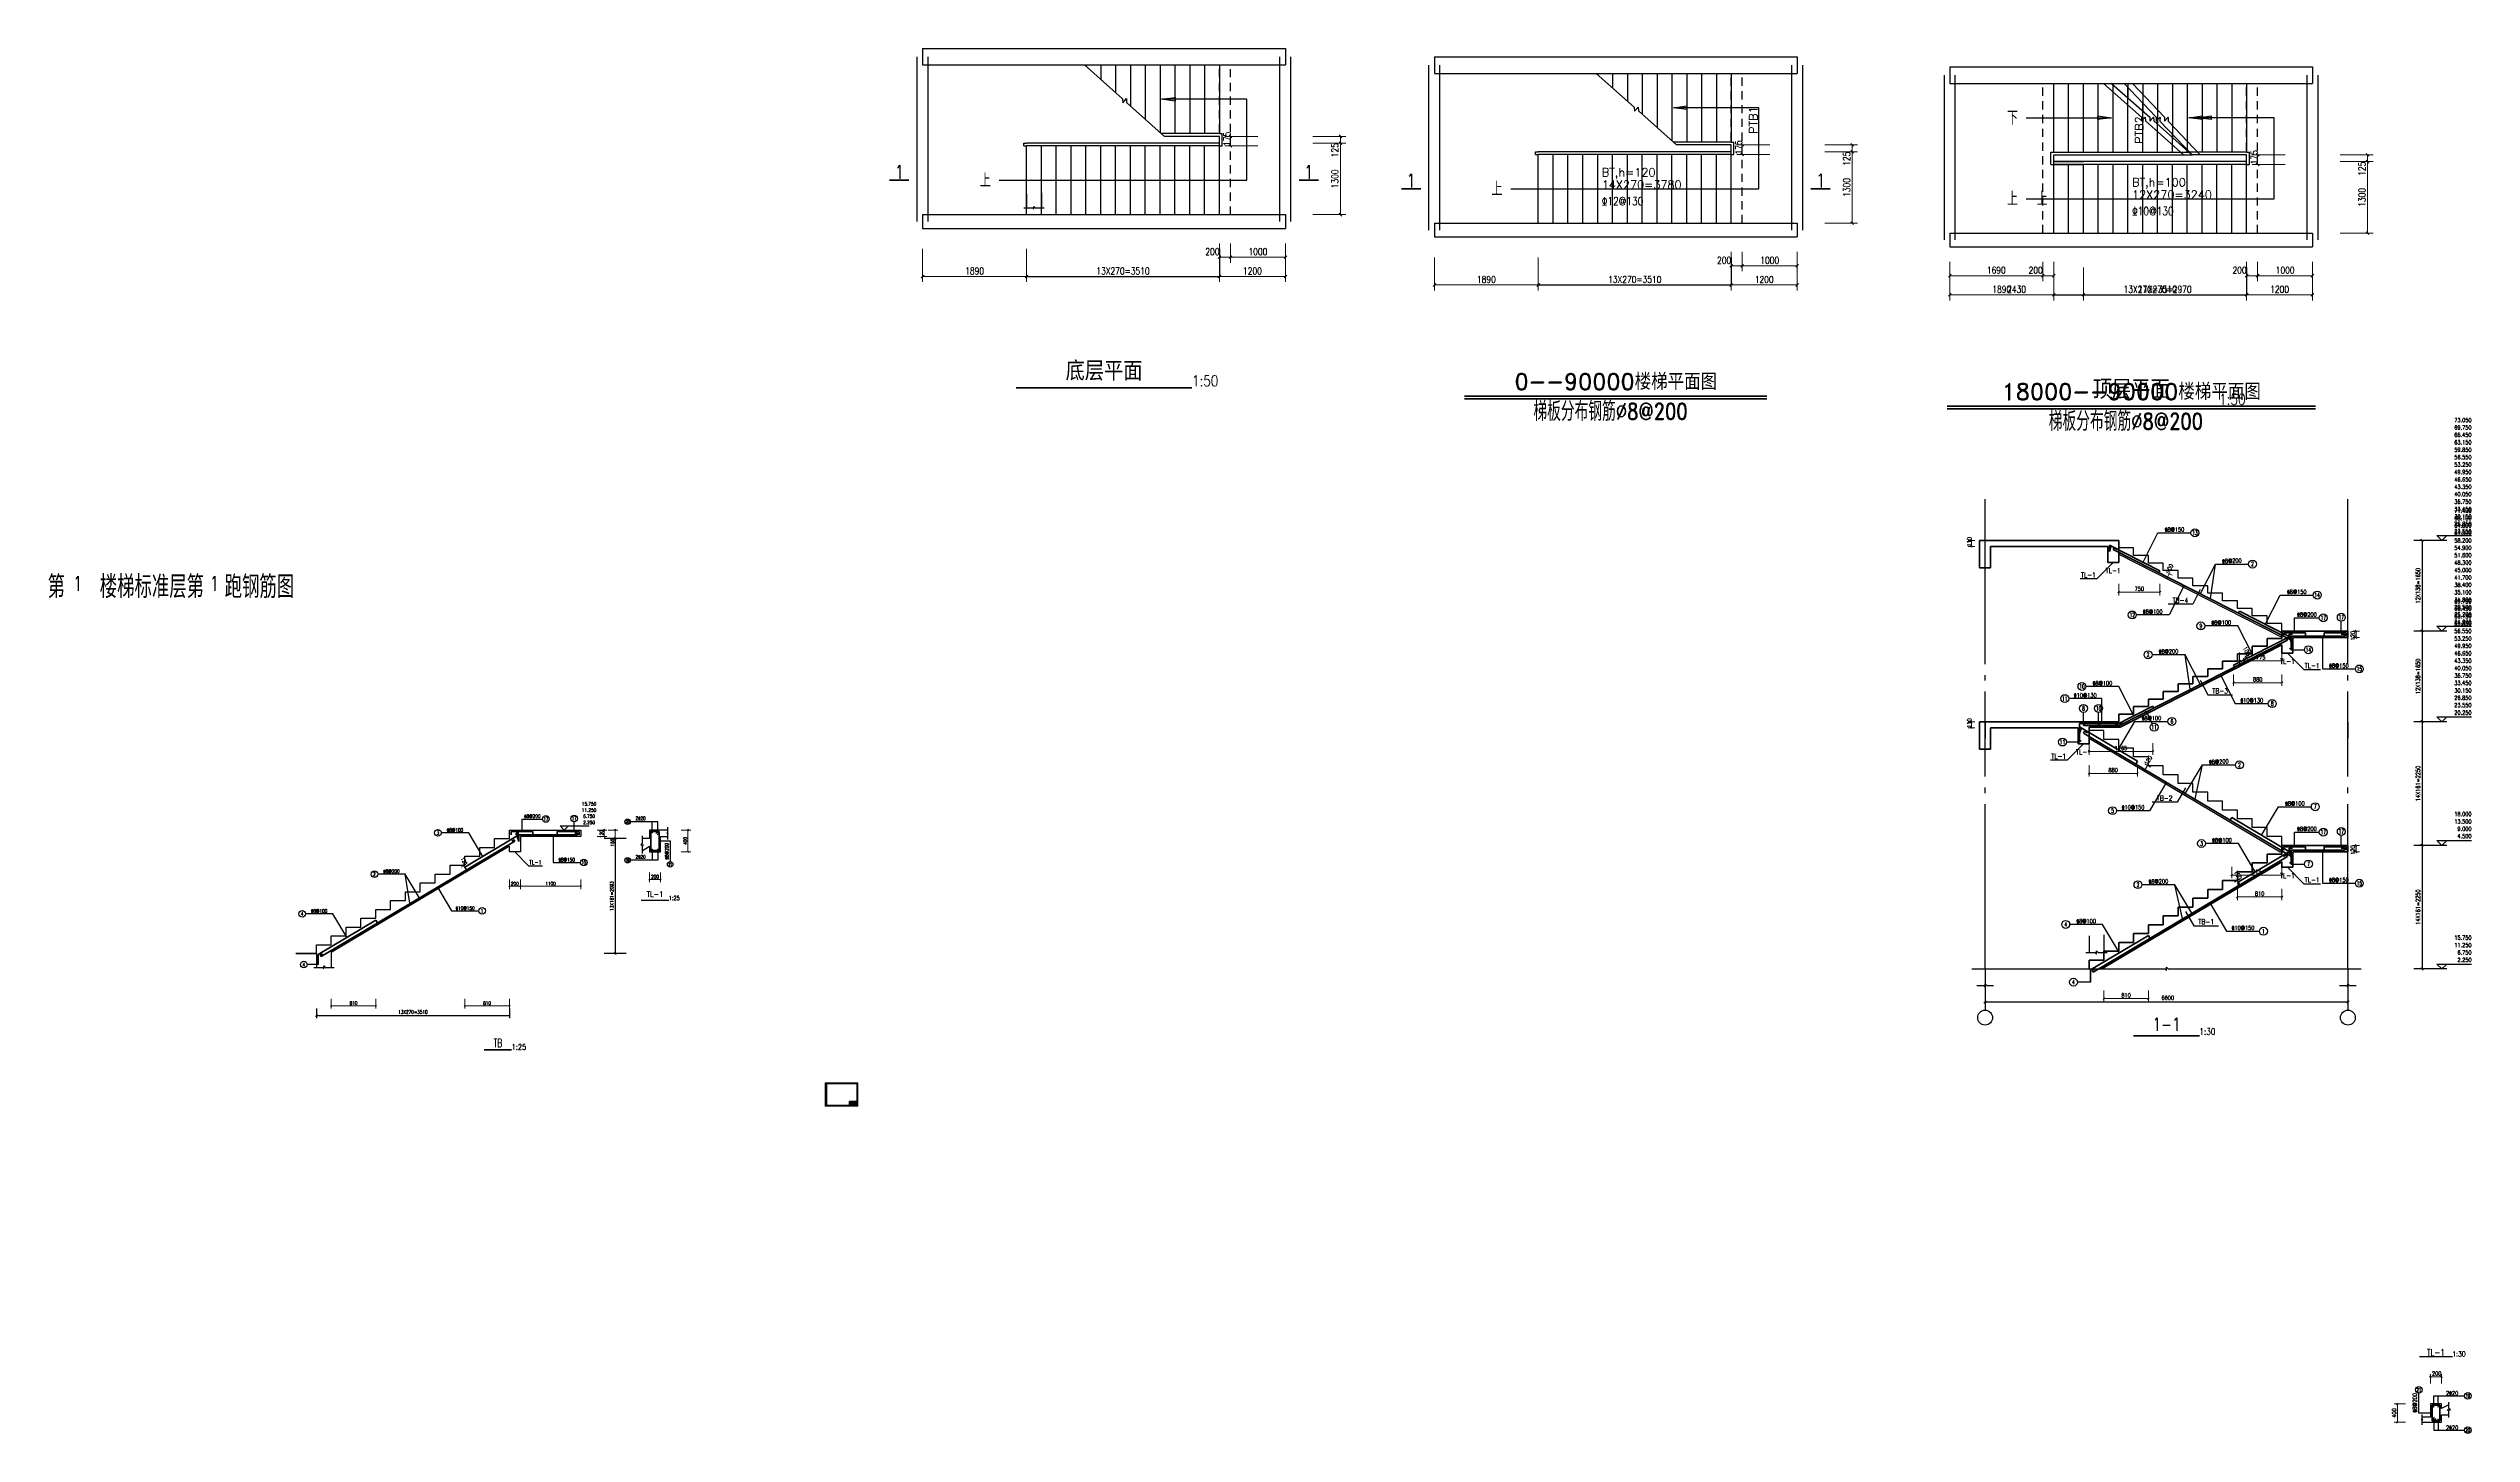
# Model space of a CAD drawing. Header units: millimetres. Extents: x -14156 to 29928, y -5971 to 19239.
import ezdxf
from ezdxf.enums import TextEntityAlignment as Align

# ---------------------------------------------------------------- set-up
doc = ezdxf.new("R2010")
doc.units = ezdxf.units.MM
doc.linetypes.add('线型3', pattern=[500, 150, -100, 150, -100])
for name, color, linetype, lineweight in [('中文说明', 9, 'Continuous', 60), ('剖面号', 7, 'Continuous', 35), ('名称', 9, 'Continuous', 25), ('墙', 3, 'Continuous', 25), ('尺寸线', 9, 'Continuous', 9), ('层301', 9, 'Continuous', 25), ('层82', 2, 'Continuous', 25), ('梁', 4, 'Continuous', 25), ('楼梯', 6, '线型3', 25), ('楼梯板', 4, 'Continuous', 25), ('注释符号', 7, 'Continuous', 25), ('轴线', 9, 'Continuous', 25), ('钢筋', 1, 'Continuous', 35), ('钢筋标注', 9, 'Continuous', 25)]:
    doc.layers.add(name, color=color, linetype=linetype, lineweight=lineweight)
doc.styles.add('hztxt', font='romand_pkpm', dxfattribs={"bigfont": 'hztxt'})
doc.styles.add('宋体', font='宋体')

# ---------------------------------------------------------------- blocks, each defined once
blk = doc.blocks.new('998')
at = {"color": 7, "linetype": 'Continuous', "lineweight": 35}
for p, q in [((660, 71), (800, 71)), ((660, 71), (660, 1)), ((660, 51), (800, 51)), ((675, 51), (675, 1)), ((695, 51), (695, 1)), ((695, 37), (800, 37)), ((695, 13), (800, 13))]:
    blk.add_line(p, q, dxfattribs=at)
at = {"color": 7, "linetype": 'Continuous', "lineweight": 25}
for p, q in [((660, 43), (695, 43)), ((660, 37), (695, 37)), ((660, 31), (695, 31)), ((660, 25), (695, 25)), ((660, 19), (695, 19)), ((660, 13), (695, 13)), ((660, 7), (800, 7)), ((706, 13), (706, 1)), ((730, 13), (730, 1)), ((740, 13), (740, 1)), ((760, 13), (760, 1)), ((772, 13), (772, 1))]:
    blk.add_line(p, q, dxfattribs=at)
at = {"color": 2, "style": 'hztxt', "width": 0.857143}
for s, p in [('制图', (664, 49)), ('设计', (664, 42)), ('校对', (664, 36)), ('审核', (664, 30)), ('审定', (664, 24)), ('负责', (664, 18)), ('制图人', (680, 49)), ('设计人', (680, 42)), ('校对人', (680, 36)), ('审核人', (680, 30)), ('审定人', (680, 24)), ('负责人', (680, 18)), ('组别', (698, 12)), ('比例', (698, 6)), ('999', (710, 12)), ('1:100', (710, 7)), ('设计证书:518516', (726, 57)), ('阶段', (732, 12)), ('日期', (732, 6)), ('施工图', (744, 12)), ('2008 08 08', (743, 6)), ('档案号', (762, 12)), ('项目号', (762, 6)), ('ZX建_2006 1/1', (774, 12)), ('XM 2006 6/6', (774, 6))]:
    blk.add_text(s, height=3.5, dxfattribs=at).set_placement(p, align=Align.TOP_LEFT)
at = {"color": 2, "attachment_point": 1, "line_spacing_factor": 1.1, "style": '宋体'}
for s, insert, char_height, width in [('\\pxsm1.0;{\\W0.71;中国建筑科学研究院 PKPM CAD 工程部}', (686, 67), 5.25, 170), ('\\pxsm1.0;{\\W0.67;奥运会开幕式主场馆}', (724, 48), 4.5, 72), ('\\pxsm1.0;{\\W0.67;一层结构施工平面图}', (724, 29), 4.5, 72)]:
    blk.add_mtext(s, dxfattribs=dict(at, insert=insert, char_height=char_height, width=width))
blk = doc.blocks.new('997')
at = {"color": 7, "lineweight": 25}
for p, q in [((25, 584), (5, 584)), ((5, 584), (5, 509)), ((5, 559), (25, 559)), ((5, 534), (25, 534)), ((5, 509), (25, 509)), ((10, 584), (10, 509)), ((15, 584), (15, 509)), ((20, 584), (20, 509))]:
    blk.add_line(p, q, dxfattribs=at)

msp = doc.modelspace()

# ---------------------------------------------------------------- linework, layer by layer
at = {"layer": '中文说明', "color": 7, "lineweight": 35}
for p, q in [((3448, 13064), (6648, 13064)), ((11609, 12909), (17109, 12909)), ((11609, 12859), (17109, 12859)), ((20386, 12728), (27086, 12728)), ((20386, 12678), (27086, 12678)), ((22136, 12728), (25336, 12728))]:
    msp.add_line(p, q, dxfattribs=at)
at = {"layer": '中文说明', "lineweight": 9}
for p, q in [((-25, 200), (5, 200)), ((272, 410), (272, 395)), ((272, -10), (272, 5)), ((569, 200), (554, 200))]:
    msp.add_line(p, q, dxfattribs=at)
at = {"layer": '中文说明', "lineweight": 25}
for points in [[(3588, 16339), (3748, 16339), (3773, 16314), (3773, 16364), (3798, 16339), (3958, 16339)], [(22908, 2785), (23073, 2785), (23103, 2755), (23103, 2815), (23133, 2785), (23298, 2785)], [(-9331, 2514), (-9171, 2514), (-9146, 2489), (-9146, 2539), (-9121, 2514), (-8961, 2514)], [(-9331, 2514), (-9171, 2514), (-9146, 2489), (-9146, 2539), (-9121, 2514), (-8961, 2514)], [(-9331, 2514), (-9171, 2514), (-9146, 2489), (-9146, 2539), (-9121, 2514), (-8961, 2514)]]:
    msp.add_lwpolyline(points, dxfattribs=at)
at = {"layer": '中文说明', "lineweight": 9}
msp.add_lwpolyline([(-25, -10), (569, -10), (569, 410), (-25, 410)], close=True, dxfattribs=at)
at = {"layer": '中文说明'}
msp.add_lwpolyline([(0, 0), (559, 0), (559, 400), (0, 400)], close=True, dxfattribs=at)
at = {"layer": '剖面号'}
for p, q in [((1498, 16839), (1148, 16839)), ((8598, 16839), (8948, 16839)), ((10809, 16684), (10459, 16684)), ((17909, 16684), (18259, 16684))]:
    msp.add_line(p, q, dxfattribs=at)
at = {"layer": '名称'}
for p, q in [((23408, 9885, 0), (23108, 9585, 0)), ((23108, 9585, 0), (22808, 9585, 0)), ((24993, 9392, 0), (24856, 9124, 0)), ((24856, 9124, 0), (24406, 9124, 0)), ((26578, 8235, 0), (26878, 7935, 0)), ((26878, 7935, 0), (27178, 7935, 0)), ((24993, 7742, 0), (25129, 7474, 0)), ((25129, 7474, 0), (25579, 7474, 0)), ((22568, 6285, 0), (22268, 6285, 0)), ((22868, 6585, 0), (22568, 6285, 0)), ((24723, 5780, 0), (24569, 5522, 0)), ((24569, 5522, 0), (24119, 5522, 0)), ((-5671, 4614), (-5421, 4364)), ((-5421, 4364), (-5171, 4364)), ((26578, 4335, 0), (26878, 4035, 0)), ((26878, 4035, 0), (27178, 4035, 0)), ((24723, 3530, 0), (24876, 3272, 0)), ((24876, 3272, 0), (25326, 3272, 0))]:
    msp.add_line(p, q, dxfattribs=at)
at = {"layer": '墙'}
for p, q in [((1748, 19239), (1748, 18939)), ((8348, 19239), (8348, 18939)), ((11059, 19084), (11059, 18784)), ((17659, 19084), (17659, 18784)), ((20436, 18903), (20436, 18603)), ((20436, 18903), (20436, 18603)), ((27036, 18903), (27036, 18603)), ((27036, 18903), (27036, 18603)), ((1748, 16214), (1748, 15964)), ((8348, 16214), (8348, 15964)), ((11059, 16059), (11059, 15809)), ((17659, 16059), (17659, 15809)), ((20436, 15878), (20436, 15628)), ((20436, 15878), (20436, 15628)), ((27036, 15878), (27036, 15628)), ((27036, 15878), (27036, 15628))]:
    msp.add_line(p, q, dxfattribs=at)
at = {"layer": '墙', "color": 2}
for p, q in [((21078, 6985, 0), (21078, 6685, 0)), ((21078, 6985, 0), (21078, 6685, 0)), ((21078, 6985, 0), (21078, 6685, 0)), ((21078, 6985, 0), (21078, 6685, 0)), ((27678, 6985, 0), (27678, 6685, 0)), ((27678, 6985, 0), (27678, 6685, 0)), ((27678, 6985, 0), (27678, 6685, 0)), ((27678, 6985, 0), (27678, 6685, 0)), ((21078, 2485, 0), (21078, 2185, 0)), ((21078, 2485, 0), (21078, 2185, 0)), ((21078, 2485, 0), (21078, 2185, 0)), ((21078, 2485, 0), (21078, 2185, 0)), ((27678, 2485, 0), (27678, 2185, 0)), ((27678, 2485, 0), (27678, 2185, 0)), ((27678, 2485, 0), (27678, 2185, 0)), ((27678, 2485, 0), (27678, 2185, 0))]:
    msp.add_line(p, q, dxfattribs=at)
at = {"layer": '墙'}
for points in [[(1748, 19239), (8348, 19239)], [(11059, 19084), (17659, 19084)], [(1748, 18939), (8348, 18939)], [(11059, 18784), (17659, 18784)], [(20436, 18903), (27036, 18903)], [(20436, 18903), (27036, 18903)], [(20436, 18603), (27036, 18603)], [(20436, 18603), (27036, 18603)], [(1748, 16214), (8348, 16214)], [(1748, 15964), (8348, 15964)], [(11059, 16059), (17659, 16059)], [(20436, 15878), (27036, 15878)], [(20436, 15878), (27036, 15878)], [(11059, 15809), (17659, 15809)], [(20436, 15628), (27036, 15628)], [(20436, 15628), (27036, 15628)]]:
    msp.add_lwpolyline(points, dxfattribs=at)
at = {"layer": '墙', "color": 9}
for points in [[(20838, 2485), (24348, 2485), (24378, 2455), (24378, 2515), (24408, 2485), (27918, 2485)], [(20928, 2185), (21048, 2185), (21078, 2155), (21078, 2215), (21108, 2185), (21228, 2185)], [(27528, 2185), (27648, 2185), (27678, 2155), (27678, 2215), (27708, 2185), (27828, 2185)]]:
    msp.add_lwpolyline(points, dxfattribs=at)
at = {"layer": '尺寸线'}
for p, q in [((7848, 17639), (7248, 17639)), ((7348, 17464), (7348, 17639)), ((8848, 17639), (9448, 17639)), ((9348, 17639), (9348, 17514)), ((7848, 17464), (7248, 17464)), ((8848, 17514), (9448, 17514)), ((8848, 17514), (9448, 17514)), ((9348, 17514), (9348, 16214)), ((17159, 17484), (16559, 17484)), ((17159, 17309), (16559, 17309)), ((16659, 17309), (16659, 17484)), ((18159, 17484), (18759, 17484)), ((18159, 17359), (18759, 17359)), ((18159, 17359), (18759, 17359)), ((18659, 17484), (18659, 17359)), ((18659, 17359), (18659, 16059)), ((26536, 17303), (25936, 17303)), ((26536, 17303), (25936, 17303)), ((26036, 17128), (26036, 17303)), ((26036, 17128), (26036, 17303)), ((27536, 17303), (28136, 17303)), ((27536, 17303), (28136, 17303)), ((28036, 17303), (28036, 17178)), ((28036, 17303), (28036, 17178)), ((26536, 17128), (25936, 17128)), ((26536, 17128), (25936, 17128)), ((27536, 17178), (28136, 17178)), ((27536, 17178), (28136, 17178)), ((27536, 17178), (28136, 17178)), ((27536, 17178), (28136, 17178)), ((28036, 17178), (28036, 15878)), ((28036, 17178), (28036, 15878)), ((8848, 16214), (9448, 16214)), ((18159, 16059), (18759, 16059)), ((27536, 15878), (28136, 15878)), ((27536, 15878), (28136, 15878)), ((1748, 15589), (1748, 14989)), ((3638, 15589), (3638, 14989)), ((7148, 15689), (7148, 15339)), ((7148, 15589), (7148, 14989)), ((7348, 15439), (7148, 15439)), ((7348, 15689), (7348, 15339)), ((7348, 15689), (7348, 15339)), ((8348, 15439), (7348, 15439)), ((8348, 15689), (8348, 15339)), ((8348, 15589), (8348, 14989)), ((11059, 15434), (11059, 14834)), ((12949, 15434), (12949, 14834)), ((16459, 15534), (16459, 15184)), ((16459, 15434), (16459, 14834)), ((16659, 15534), (16659, 15184)), ((16659, 15534), (16659, 15184)), ((17659, 15534), (17659, 15184)), ((17659, 15434), (17659, 14834)), ((3638, 15089), (1748, 15089)), ((8348, 15089), (7148, 15089)), ((16659, 15284), (16459, 15284)), ((17659, 15284), (16659, 15284)), ((20436, 15353), (20436, 15003)), ((20436, 15353), (20436, 15003)), ((20436, 15253), (20436, 14653)), ((20436, 15253), (20436, 14653)), ((22126, 15103), (20436, 15103)), ((22126, 15103), (20436, 15103)), ((22126, 15353), (22126, 15003)), ((22126, 15353), (22126, 15003)), ((22126, 15353), (22126, 15003)), ((22126, 15353), (22126, 15003)), ((22326, 15103), (22126, 15103)), ((22326, 15103), (22126, 15103)), ((22326, 15353), (22326, 15003)), ((22326, 15353), (22326, 15003)), ((22326, 15253), (22326, 14653)), ((22866, 15253), (22866, 14653)), ((25836, 15353), (25836, 15003)), ((25836, 15353), (25836, 15003)), ((25836, 15253), (25836, 14653)), ((25836, 15253), (25836, 14653)), ((26036, 15103), (25836, 15103)), ((26036, 15103), (25836, 15103)), ((26036, 15353), (26036, 15003)), ((26036, 15353), (26036, 15003)), ((26036, 15353), (26036, 15003)), ((26036, 15353), (26036, 15003)), ((27036, 15103), (26036, 15103)), ((27036, 15103), (26036, 15103)), ((27036, 15353), (27036, 15003)), ((27036, 15353), (27036, 15003)), ((27036, 15253), (27036, 14653)), ((27036, 15253), (27036, 14653)), ((12949, 14934), (11059, 14934)), ((17659, 14934), (16459, 14934)), ((22866, 14753), (20436, 14753)), ((22326, 14753), (20436, 14753)), ((27036, 14753), (25836, 14753)), ((27036, 14753), (25836, 14753)), ((20888, 10285, 0), (20768, 10285, 0)), ((20888, 10175, 0), (20768, 10175, 0)), ((20828, 10175, 0), (20828, 10285, 0)), ((24376, 9706, 0), (24483, 9651, 0)), ((23508, 9495, 0), (23508, 9285, 0)), ((24258, 9345, 0), (23508, 9345, 0)), ((24258, 9495, 0), (24258, 9285, 0)), ((24330, 9617, 0), (24437, 9562, 0)), ((24429, 9679, 0), (24384, 9589, 0)), ((27768, 8635, 0), (27888, 8635, 0)), ((27768, 8515, 0), (27888, 8515, 0)), ((27828, 8635, 0), (27828, 8515, 0)), ((25704, 8245, 0), (25704, 8035, 0)), ((26478, 8095, 0), (25704, 8095, 0)), ((25770, 8137, 0), (25877, 8192, 0)), ((25815, 8048, 0), (25922, 8103, 0)), ((25823, 8165, 0), (25869, 8076, 0)), ((26478, 8245, 0), (26478, 8035, 0)), ((25598, 7845, 0), (25598, 7635, 0)), ((26478, 7695, 0), (25598, 7695, 0)), ((26478, 7845, 0), (26478, 7635, 0)), ((20888, 6985, 0), (20768, 6985, 0)), ((20888, 6875, 0), (20768, 6875, 0)), ((20828, 6875, 0), (20828, 6985, 0)), ((22968, 6595, 0), (22968, 6385, 0)), ((24132, 6445, 0), (22968, 6445, 0)), ((22968, 6195, 0), (22968, 5985, 0)), ((23848, 6195, 0), (23848, 5985, 0)), ((24035, 6189, 0), (23974, 6086, 0)), ((23984, 6220, 0), (24087, 6158, 0)), ((24132, 6595, 0), (24132, 6385, 0)), ((23848, 6045, 0), (22968, 6045, 0)), ((23922, 6117, 0), (24026, 6055, 0)), ((-4171, 5014), (-3996, 5014)), ((-4171, 4894), (-3996, 4894)), ((-4046, 5014), (-4046, 4894)), ((-3971, 5014), (-3796, 5014)), ((-3971, 4857), (-3796, 4857)), ((-3846, 5014), (-3846, 4857)), ((-2646, 5014), (-2471, 5014)), ((-2521, 5014), (-2521, 4614)), ((-2646, 4614), (-2471, 4614)), ((27768, 4735, 0), (27888, 4735, 0)), ((27768, 4615, 0), (27888, 4615, 0)), ((27828, 4735, 0), (27828, 4615, 0)), ((-6645, 4336), (-6560, 4387)), ((-6602, 4362), (-6541, 4259)), ((-6584, 4233), (-6498, 4284)), ((-5771, 4114), (-5771, 3939)), ((-5571, 3989), (-5771, 3989)), ((-5571, 4114), (-5571, 3939)), ((-5571, 4114), (-5571, 3939)), ((-4471, 3989), (-5571, 3989)), ((-4471, 4114), (-4471, 3939)), ((-3221, 4239), (-3221, 4064)), ((-3021, 4114), (-3221, 4114)), ((-3021, 4239), (-3021, 4064)), ((25565, 4345, 0), (25565, 4135, 0)), ((26478, 4195, 0), (25565, 4195, 0)), ((25616, 4062, 0), (25719, 4123, 0)), ((25668, 4093, 0), (25729, 3989, 0)), ((25677, 3959, 0), (25781, 4020, 0)), ((26478, 4345, 0), (26478, 4135, 0)), ((25668, 3945, 0), (25668, 3735, 0)), ((26478, 3795, 0), (25668, 3795, 0)), ((26478, 3945, 0), (26478, 3735, 0)), ((-9011, 1939), (-9011, 1764)), ((-8201, 1814), (-9011, 1814)), ((-8201, 1939), (-8201, 1764)), ((-6581, 1939), (-6581, 1764)), ((-5771, 1814), (-6581, 1814)), ((-5771, 1939), (-5771, 1764)), ((23238, 2095, 0), (23238, 1885, 0)), ((24048, 1945, 0), (23238, 1945, 0)), ((24048, 2095, 0), (24048, 1885, 0)), ((29179, -5061, -107370712), (29179, -4888, -107370824)), ((29379, -4937, -107370792), (29179, -4937, -107370792)), ((29379, -5061, -107370712), (29379, -4888, -107370824)), ((28729, -5432, -107370456), (28519, -5432, -107370456)), ((28579, -5432, -107370456), (28579, -5762, -107370232)), ((28729, -5762, -107370232), (28519, -5762, -107370232))]:
    msp.add_line(p, q, dxfattribs=at)
at = {"layer": '尺寸线', "lineweight": 25}
for p, q in [((7323, 17664), (7373, 17614)), ((9323, 17664), (9373, 17614)), ((7323, 17489), (7373, 17439)), ((9323, 17539), (9373, 17489)), ((9323, 17539), (9373, 17489)), ((16634, 17509), (16684, 17459)), ((16634, 17334), (16684, 17284)), ((18634, 17509), (18684, 17459)), ((18634, 17384), (18684, 17334)), ((18634, 17384), (18684, 17334)), ((26011, 17328), (26061, 17278)), ((26011, 17328), (26061, 17278)), ((28011, 17328), (28061, 17278)), ((28011, 17328), (28061, 17278)), ((28011, 17203), (28061, 17153)), ((28011, 17203), (28061, 17153)), ((28011, 17203), (28061, 17153)), ((28011, 17203), (28061, 17153)), ((26011, 17153), (26061, 17103)), ((26011, 17153), (26061, 17103)), ((9323, 16239), (9373, 16189)), ((18634, 16084), (18684, 16034)), ((28011, 15903), (28061, 15853)), ((28011, 15903), (28061, 15853)), ((7123, 15414), (7173, 15464)), ((7148, 15589), (7148, 15089)), ((7323, 15414), (7373, 15464)), ((7323, 15414), (7373, 15464)), ((8323, 15414), (8373, 15464)), ((16459, 15434), (16459, 14934)), ((1723, 15064), (1773, 15114)), ((3613, 15064), (3663, 15114)), ((3638, 15089), (7148, 15089)), ((7123, 15064), (7173, 15114)), ((8323, 15064), (8373, 15114)), ((16434, 15259), (16484, 15309)), ((16634, 15259), (16684, 15309)), ((16634, 15259), (16684, 15309)), ((17634, 15259), (17684, 15309)), ((20411, 15078), (20461, 15128)), ((20411, 15078), (20461, 15128)), ((22101, 15078), (22151, 15128)), ((22101, 15078), (22151, 15128)), ((22101, 15078), (22151, 15128)), ((22101, 15078), (22151, 15128)), ((22301, 15078), (22351, 15128)), ((22301, 15078), (22351, 15128)), ((25811, 15078), (25861, 15128)), ((25811, 15078), (25861, 15128)), ((25836, 15253), (25836, 14753)), ((25836, 15253), (25836, 14753)), ((26011, 15078), (26061, 15128)), ((26011, 15078), (26061, 15128)), ((26011, 15078), (26061, 15128)), ((26011, 15078), (26061, 15128)), ((27011, 15078), (27061, 15128)), ((27011, 15078), (27061, 15128)), ((11034, 14909), (11084, 14959)), ((12924, 14909), (12974, 14959)), ((12949, 14934), (16459, 14934)), ((16434, 14909), (16484, 14959)), ((17634, 14909), (17684, 14959)), ((20411, 14728), (20461, 14778)), ((20411, 14728), (20461, 14778)), ((22301, 14728), (22351, 14778)), ((22326, 14753), (25836, 14753)), ((22841, 14728), (22891, 14778)), ((22866, 14753), (25836, 14753)), ((25811, 14728), (25861, 14778)), ((25811, 14728), (25861, 14778)), ((27011, 14728), (27061, 14778)), ((27011, 14728), (27061, 14778)), ((20813, 10300, 0), (20843, 10270, 0)), ((20813, 10190, 0), (20843, 10160, 0)), ((29478, 10285, 0), (28878, 10285, 0)), ((29049, 10264, 0), (29006, 10307, 0)), ((29028, 10285, 0), (29028, 8635, 0)), ((23493, 9330, 0), (23523, 9360, 0)), ((24243, 9330, 0), (24273, 9360, 0)), ((24388, 9575, 0), (24379, 9604, 0)), ((24434, 9664, 0), (24424, 9693, 0)), ((27813, 8650, 0), (27843, 8620, 0)), ((27813, 8530, 0), (27843, 8500, 0)), ((29478, 8635, 0), (28878, 8635, 0)), ((29049, 8614, 0), (29006, 8657, 0)), ((29028, 8635, 0), (29028, 6985, 0)), ((25689, 8080, 0), (25719, 8110, 0)), ((25838, 8160, 0), (25809, 8169, 0)), ((25883, 8071, 0), (25854, 8080, 0)), ((26463, 8080, 0), (26493, 8110, 0)), ((25583, 7680, 0), (25613, 7710, 0)), ((26463, 7680, 0), (26493, 7710, 0)), ((20813, 7000, 0), (20843, 6970, 0)), ((20813, 6890, 0), (20843, 6860, 0)), ((29478, 6985, 0), (28878, 6985, 0)), ((29478, 6985, 0), (28878, 6985, 0)), ((29049, 6964, 0), (29006, 7007, 0)), ((29049, 6964, 0), (29006, 7007, 0)), ((29028, 6985, 0), (29028, 4735, 0)), ((22953, 6430, 0), (22983, 6460, 0)), ((24039, 6175, 0), (24032, 6204, 0)), ((24117, 6430, 0), (24147, 6460, 0)), ((22953, 6030, 0), (22983, 6060, 0)), ((23833, 6030, 0), (23863, 6060, 0)), ((23978, 6071, 0), (23970, 6101, 0)), ((-4058, 5027), (-4033, 5002)), ((-4058, 4907), (-4033, 4882)), ((-3646, 4857), (-4046, 4857)), ((-3828, 4840), (-3864, 4875)), ((-3858, 5027), (-3833, 5002)), ((-3858, 4870), (-3833, 4845)), ((-3846, 4857), (-3846, 2764)), ((-2533, 5027), (-2508, 5002)), ((-2533, 4627), (-2508, 4602)), ((27813, 4750, 0), (27843, 4720, 0)), ((27813, 4630, 0), (27843, 4600, 0)), ((29478, 4735, 0), (28878, 4735, 0)), ((29049, 4714, 0), (29006, 4757, 0)), ((29028, 4735, 0), (29028, 2485, 0)), ((-6590, 4359), (-6615, 4365)), ((-6529, 4255), (-6553, 4262)), ((-5783, 3977), (-5758, 4002)), ((-5583, 3977), (-5558, 4002)), ((-5583, 3977), (-5558, 4002)), ((-4483, 3977), (-4458, 4002)), ((-3233, 4102), (-3208, 4127)), ((-3033, 4102), (-3008, 4127)), ((25550, 4180, 0), (25580, 4210, 0)), ((25682, 4089, 0), (25653, 4096, 0)), ((25744, 3986, 0), (25714, 3993, 0)), ((26463, 4180, 0), (26493, 4210, 0)), ((25653, 3780, 0), (25683, 3810, 0)), ((26463, 3780, 0), (26493, 3810, 0)), ((-3646, 2764), (-4046, 2764)), ((-3828, 2747), (-3864, 2782)), ((29478, 2485, 0), (28878, 2485, 0)), ((29049, 2464, 0), (29006, 2507, 0)), ((-9281, 1764), (-9281, 1589)), ((-9023, 1802), (-8998, 1827)), ((-8213, 1802), (-8188, 1827)), ((-6593, 1802), (-6568, 1827)), ((-5783, 1802), (-5758, 1827)), ((-5771, 1764), (-5771, 1589)), ((23223, 1930, 0), (23253, 1960, 0)), ((24033, 1930, 0), (24063, 1960, 0)), ((-9263, 1657), (-9299, 1622)), ((-9281, 1639), (-5771, 1639)), ((29164, -4925, -107370800), (29194, -4950, -107370784)), ((29364, -4925, -107370800), (29394, -4950, -107370784)), ((28564, -5445, -107370448), (28594, -5420, -107370464)), ((28564, -5775, -107370224), (28594, -5750, -107370240))]:
    msp.add_line(p, q, dxfattribs=at)
at = {"layer": '尺寸线', "color": 7, "lineweight": 25}
for p, q in [((29388, 10285, 0), (29298, 10375, 0)), ((29298, 10375, 0), (29928, 10375, 0)), ((29478, 10375, 0), (29388, 10285, 0)), ((29388, 8635, 0), (29298, 8725, 0)), ((29298, 8725, 0), (29928, 8725, 0)), ((29478, 8725, 0), (29388, 8635, 0)), ((29388, 6985, 0), (29298, 7075, 0)), ((29298, 7075, 0), (29928, 7075, 0)), ((29478, 7075, 0), (29388, 6985, 0)), ((-4771, 5014), (-4846, 5089)), ((-4846, 5089), (-4696, 5089)), ((-4846, 5089), (-4321, 5089)), ((-4696, 5089), (-4771, 5014)), ((29388, 4735, 0), (29298, 4825, 0)), ((29298, 4825, 0), (29928, 4825, 0)), ((29478, 4825, 0), (29388, 4735, 0)), ((29388, 2485, 0), (29298, 2575, 0)), ((29298, 2575, 0), (29928, 2575, 0)), ((29478, 2575, 0), (29388, 2485, 0))]:
    msp.add_line(p, q, dxfattribs=at)
at = {"layer": '层82'}
for p, q in [((-3221, 4857), (-3356, 4857)), ((-2896, 5014), (-3221, 5014)), ((-3221, 5014), (-3221, 4857)), ((29379, -5762, -107370232), (29379, -5630, -107370320)), ((29379, -5630, -107370320), (29514, -5630, -107370320)), ((29029, -5762, -107370232), (29379, -5762, -107370232))]:
    msp.add_line(p, q, dxfattribs=at)
for points in [[(-3356, 4637), (-3221, 4718), (-3221, 4718), (-3221, 4614), (-3021, 4614), (-3021, 4894), (-2896, 4894)], [(29514, -5448), (29379, -5514), (29379, -5514), (29379, -5432), (29179, -5432), (29179, -5671), (29029, -5671)]]:
    msp.add_lwpolyline(points, dxfattribs=at)
at = {"layer": '梁'}
for p, q in [((1648, 16089), (1648, 19089)), ((1848, 16089), (1848, 19089)), ((8248, 16089), (8248, 19089)), ((8448, 16089), (8448, 19089)), ((10959, 15934), (10959, 18934)), ((11159, 15934), (11159, 18934)), ((17559, 15934), (17559, 18934)), ((17759, 15934), (17759, 18934)), ((20336, 15753), (20336, 18753)), ((20336, 15753), (20336, 18753)), ((20536, 15753), (20536, 18753)), ((20536, 15753), (20536, 18753)), ((26936, 15753), (26936, 18753)), ((26936, 15753), (26936, 18753)), ((27136, 15753), (27136, 18753)), ((27136, 15753), (27136, 18753))]:
    msp.add_line(p, q, dxfattribs=at)
at = {"layer": '楼梯'}
for p, q in [((7148, 16214), (7148, 18939)), ((7348, 16214), (7348, 18939)), ((16459, 16059), (16459, 18784)), ((16659, 16059), (16659, 18784)), ((22126, 15878), (22126, 18603)), ((22126, 15878), (22126, 18603)), ((22326, 15878), (22326, 18603)), ((22326, 15878), (22326, 18603)), ((25836, 15878), (25836, 18603)), ((25836, 15878), (25836, 18603)), ((26036, 15878), (26036, 18603)), ((26036, 15878), (26036, 18603))]:
    msp.add_line(p, q, dxfattribs=at)
at = {"layer": '楼梯', "color": 9}
for points in [[(-3356, 4907), (-3356, 4772), (-3381, 4747), (-3331, 4747), (-3356, 4722), (-3356, 4587)], [(-2896, 5064), (-2896, 4967), (-2908, 4954), (-2883, 4954), (-2896, 4942), (-2896, 4844)], [(29029, -5812), (29029, -5729), (29014, -5717), (29044, -5717), (29029, -5704), (29029, -5622)], [(29514, -5679), (29514, -5564), (29484, -5539), (29544, -5539), (29514, -5514), (29514, -5399)]]:
    msp.add_lwpolyline(points, dxfattribs=at)
at = {"layer": '楼梯板'}
for p, q in [((4718, 18939), (4718, 18915)), ((4988, 18939), (4988, 18674)), ((5258, 18939), (5258, 18434)), ((5528, 18939), (5528, 18193)), ((5798, 18939), (5798, 17953)), ((6068, 18939), (6068, 17713)), ((6338, 18939), (6338, 17689)), ((6608, 18939), (6608, 17689)), ((6878, 18939), (6878, 17689)), ((7148, 18939), (7148, 17689)), ((14029, 18784), (14029, 18760)), ((14299, 18784), (14299, 18520)), ((14569, 18784), (14569, 18279)), ((14839, 18784), (14839, 18039)), ((15109, 18784), (15109, 17799)), ((15379, 18784), (15379, 17558)), ((15649, 18784), (15649, 17534)), ((15919, 18784), (15919, 17534)), ((16189, 18784), (16189, 17534)), ((16459, 18784), (16459, 17534)), ((22326, 17353), (22326, 18603)), ((22326, 17353), (22326, 18603)), ((22596, 17353), (22596, 18603)), ((22596, 17353), (22596, 18603)), ((22866, 17353), (22866, 18603)), ((22866, 17353), (22866, 18603)), ((23136, 17353), (23136, 18603)), ((23136, 17353), (23136, 18603)), ((23406, 17353), (23406, 18603)), ((23406, 18603), (23406, 18579)), ((23676, 18603), (23676, 18339)), ((23676, 17353), (23676, 18530)), ((23946, 18603), (23946, 18404)), ((23946, 18603), (23946, 18098)), ((24216, 18603), (24216, 18120)), ((24216, 18603), (24216, 17858)), ((24486, 18603), (24486, 17836)), ((24486, 18603), (24486, 17617)), ((24756, 18603), (24756, 17552)), ((24756, 18603), (24756, 17377)), ((25026, 18603), (25026, 17353)), ((25026, 18603), (25026, 17353)), ((25296, 18603), (25296, 17353)), ((25296, 18603), (25296, 17353)), ((25566, 18603), (25566, 17353)), ((25566, 18603), (25566, 17353)), ((25836, 18603), (25836, 17353)), ((25836, 18603), (25836, 17353)), ((23406, 17353), (23406, 18445)), ((23676, 17353), (23676, 18205)), ((23946, 17353), (23946, 18246)), ((7148, 17689), (6095, 17689)), ((7148, 17639), (6151, 17639)), ((7148, 17689), (7198, 17689)), ((7148, 17514), (7148, 17639)), ((7148, 17639), (7148, 17639)), ((7198, 17464), (7198, 17689)), ((23946, 17353), (23946, 17965)), ((24216, 17353), (24216, 17962)), ((24216, 17353), (24216, 17724)), ((24486, 17353), (24486, 17678)), ((3588, 17514), (3638, 17514)), ((3588, 17464), (3588, 17514)), ((3588, 17464), (3638, 17464)), ((7148, 17514), (3638, 17514)), ((3638, 16214), (3638, 17464)), ((7148, 17464), (3638, 17464)), ((3908, 16214), (3908, 17464)), ((4178, 16214), (4178, 17464)), ((4448, 16214), (4448, 17464)), ((4718, 16214), (4718, 17464)), ((4988, 16214), (4988, 17464)), ((5258, 16214), (5258, 17464)), ((5528, 16214), (5528, 17464)), ((5798, 16214), (5798, 17464)), ((6068, 16214), (6068, 17464)), ((6338, 16214), (6338, 17464)), ((6608, 16214), (6608, 17464)), ((6878, 16214), (6878, 17464)), ((7148, 17514), (7148, 17514)), ((7148, 16214), (7148, 17464)), ((7148, 17464), (7198, 17464)), ((12899, 17359), (12949, 17359)), ((12899, 17309), (12899, 17359)), ((12899, 17309), (12949, 17309)), ((16459, 17359), (12949, 17359)), ((12949, 16059), (12949, 17309)), ((16459, 17309), (12949, 17309)), ((13219, 16059), (13219, 17309)), ((13489, 16059), (13489, 17309)), ((13759, 16059), (13759, 17309)), ((14029, 16059), (14029, 17309)), ((14299, 16059), (14299, 17309)), ((14569, 16059), (14569, 17309)), ((14839, 16059), (14839, 17309)), ((15109, 16059), (15109, 17309)), ((15379, 16059), (15379, 17309)), ((16459, 17534), (15406, 17534)), ((16459, 17484), (15462, 17484)), ((15649, 16059), (15649, 17309)), ((15919, 16059), (15919, 17309)), ((16189, 16059), (16189, 17309)), ((16459, 17534), (16509, 17534)), ((16459, 17359), (16459, 17484)), ((16459, 17484), (16459, 17484)), ((16459, 17359), (16459, 17359)), ((16459, 16059), (16459, 17309)), ((16459, 17309), (16509, 17309)), ((16509, 17309), (16509, 17534)), ((22276, 17128), (22276, 17353)), ((22276, 17353), (22326, 17353)), ((22276, 17128), (22276, 17353)), ((22276, 17353), (22326, 17353)), ((22326, 17353), (24795, 17353)), ((22326, 17353), (24633, 17353)), ((22326, 17303), (24843, 17303)), ((22326, 17178), (22326, 17303)), ((22326, 17303), (22326, 17303)), ((22326, 17303), (24689, 17303)), ((22326, 17178), (22326, 17303)), ((22326, 17303), (22326, 17303)), ((24486, 17353), (24486, 17484)), ((24756, 17353), (24756, 17394)), ((25836, 17353), (24783, 17353)), ((25836, 17303), (24839, 17303)), ((25836, 17353), (24945, 17353)), ((25836, 17303), (24993, 17303)), ((25836, 17353), (25886, 17353)), ((25836, 17353), (25886, 17353)), ((25836, 17178), (25836, 17303)), ((25836, 17303), (25836, 17303)), ((25836, 17178), (25836, 17303)), ((25836, 17303), (25836, 17303)), ((25886, 17128), (25886, 17353)), ((25886, 17128), (25886, 17353)), ((22276, 17128), (22866, 17128)), ((22276, 17128), (22326, 17128)), ((22326, 17178), (22866, 17178)), ((25836, 17178), (22326, 17178)), ((22326, 17178), (22326, 17178)), ((22326, 15878), (22326, 17128)), ((25836, 17128), (22326, 17128)), ((22596, 15878), (22596, 17128)), ((25836, 17178), (22866, 17178)), ((22866, 15878), (22866, 17128)), ((25836, 17128), (22866, 17128)), ((22866, 15878), (22866, 17128)), ((23136, 15878), (23136, 17128)), ((23136, 15878), (23136, 17128)), ((23406, 15878), (23406, 17128)), ((23406, 15878), (23406, 17128)), ((23676, 15878), (23676, 17128)), ((23676, 15878), (23676, 17128)), ((23946, 15878), (23946, 17128)), ((23946, 15878), (23946, 17128)), ((24216, 15878), (24216, 17128)), ((24216, 15878), (24216, 17128)), ((24486, 15878), (24486, 17128)), ((24486, 15878), (24486, 17128)), ((24756, 15878), (24756, 17128)), ((24756, 15878), (24756, 17128)), ((25026, 15878), (25026, 17128)), ((25026, 15878), (25026, 17128)), ((25296, 15878), (25296, 17128)), ((25296, 15878), (25296, 17128)), ((25566, 15878), (25566, 17128)), ((25566, 15878), (25566, 17128)), ((25836, 17178), (25836, 17178)), ((25836, 17178), (25836, 17178)), ((25836, 15878), (25836, 17128)), ((25836, 17128), (25886, 17128)), ((25836, 15878), (25836, 17128)), ((25836, 17128), (25886, 17128)), ((3638, 16589), (3638, 16339)), ((3908, 16610), (3908, 16339)), ((-6041, 4696), (-6041, 4857)), ((-6041, 4857), (-5771, 4857)), ((-5771, 4857), (-5771, 5014)), ((-5771, 5014), (-4471, 5014)), ((-4471, 4894), (-5571, 4894)), ((-5571, 4894), (-5571, 4614)), ((-4471, 5014), (-4471, 4894)), ((-4471, 4894), (-4471, 4894)), ((-4471, 4894), (-4471, 4894)), ((-4471, 4894), (-4471, 4894)), ((-5771, 4718), (-9011, 2786)), ((-6581, 4374), (-6581, 4535)), ((-6581, 4535), (-6311, 4535)), ((-6311, 4535), (-6311, 4696)), ((-6311, 4696), (-6041, 4696)), ((-5771, 4614), (-5771, 4718)), ((-5771, 4718), (-5771, 4718)), ((-5571, 4614), (-5771, 4614)), ((-7391, 3891), (-7391, 4052)), ((-7391, 4052), (-7121, 4052)), ((-7121, 4052), (-7121, 4213)), ((-7121, 4213), (-6851, 4213)), ((-6851, 4213), (-6851, 4374)), ((-6851, 4374), (-6581, 4374)), ((-8201, 3408), (-8201, 3569)), ((-8201, 3569), (-7931, 3569)), ((-7931, 3569), (-7931, 3730)), ((-7931, 3730), (-7661, 3730)), ((-7661, 3730), (-7661, 3891)), ((-7661, 3891), (-7391, 3891)), ((-9011, 2925), (-9011, 3086)), ((-9011, 3086), (-8741, 3086)), ((-8741, 3086), (-8741, 3247)), ((-8741, 3247), (-8471, 3247)), ((-8471, 3247), (-8471, 3408)), ((-8471, 3408), (-8201, 3408)), ((23238, 3106, 0), (23238, 2785, 0)), ((-9281, 2764), (-9281, 2925)), ((-9281, 2925), (-9011, 2925)), ((-9281, 2764), (-9281, 2514)), ((-9281, 2764), (-9281, 2514)), ((-9281, 2764), (-9281, 2514)), ((-9011, 2786), (-9011, 2514)), ((-9011, 2786), (-9011, 2514)), ((-9011, 2786), (-9011, 2786)), ((-9011, 2786), (-9011, 2786)), ((-9011, 2786), (-9011, 2786)), ((-9011, 2786), (-9011, 2786)), ((-9011, 2786), (-9011, 2786)), ((-9011, 2786), (-9011, 2786)), ((-9011, 2786), (-9011, 2786)), ((-9011, 2786), (-9011, 2786)), ((-9011, 2786), (-9011, 2786)), ((-9011, 2786), (-9011, 2786)), ((-9011, 2786), (-9011, 2514)), ((22968, 3085, 0), (22968, 2785, 0))]:
    msp.add_line(p, q, dxfattribs=at)
at = {"layer": '楼梯板', "color": 9}
for p, q in [((7648, 18314), (6095, 18314)), ((7648, 16839), (7648, 18314)), ((16959, 18159), (15406, 18159)), ((16959, 16684), (16959, 18159)), ((21826, 17978), (23379, 17978)), ((21826, 17978), (23379, 17978)), ((26336, 17978), (24783, 17978)), ((26336, 17978), (24945, 17978)), ((26336, 16503), (26336, 17978)), ((26336, 16503), (26336, 17978)), ((3138, 16839), (7648, 16839)), ((12449, 16684), (16959, 16684)), ((21826, 16503), (26336, 16503)), ((22366, 16503), (26336, 16503))]:
    msp.add_line(p, q, dxfattribs=at)
at = {"layer": '楼梯板', "lineweight": 35}
for p, q in [((23508, 10285, 0), (20978, 10285, 0)), ((20978, 10285, 0), (20978, 10175, 0)), ((20978, 10175, 0), (20978, 9785, 0)), ((21178, 9785, 0), (21178, 10175, 0)), ((21178, 10175, 0), (23308, 10175, 0)), ((23308, 10175, 0), (23308, 9885, 0)), ((23508, 10036, 0), (23508, 10285, 0)), ((20978, 9785, 0), (21178, 9785, 0)), ((23308, 9885, 0), (23508, 9885, 0)), ((23508, 9885, 0), (23508, 10036, 0)), ((26478, 8386, 0), (23728, 6985, 0)), ((26208, 8360, 0), (26208, 8498, 0)), ((26208, 8498, 0), (26478, 8498, 0)), ((26478, 8498, 0), (26478, 8635, 0)), ((26478, 8635, 0), (27678, 8635, 0)), ((26478, 8235, 0), (26478, 8386, 0)), ((26478, 8386, 0), (26478, 8386, 0)), ((27678, 8515, 0), (26678, 8515, 0)), ((26678, 8515, 0), (26678, 8235, 0)), ((27678, 8635, 0), (27678, 8515, 0)), ((27678, 8515, 0), (27678, 8515, 0)), ((27678, 8515, 0), (27678, 8515, 0)), ((27678, 8515, 0), (27678, 8515, 0)), ((25128, 7810, 0), (25128, 7948, 0)), ((25128, 7948, 0), (25398, 7948, 0)), ((25398, 7948, 0), (25398, 8085, 0)), ((25398, 8085, 0), (25668, 8085, 0)), ((25668, 8085, 0), (25668, 8223, 0)), ((25668, 8223, 0), (25938, 8223, 0)), ((25938, 8223, 0), (25938, 8360, 0)), ((25938, 8360, 0), (26208, 8360, 0)), ((26678, 8235, 0), (26478, 8235, 0)), ((24318, 7398, 0), (24318, 7535, 0)), ((24318, 7535, 0), (24588, 7535, 0)), ((24588, 7535, 0), (24588, 7673, 0)), ((24588, 7673, 0), (24858, 7673, 0)), ((24858, 7673, 0), (24858, 7810, 0)), ((24858, 7810, 0), (25128, 7810, 0)), ((23508, 6985, 0), (23508, 7123, 0)), ((23508, 7123, 0), (23778, 7123, 0)), ((23778, 7123, 0), (23778, 7260, 0)), ((23778, 7260, 0), (24048, 7260, 0)), ((24048, 7260, 0), (24048, 7398, 0)), ((24048, 7398, 0), (24318, 7398, 0)), ((20978, 6485, 0), (20978, 6985, 0)), ((20978, 6985, 0), (23508, 6985, 0)), ((22768, 6875, 0), (21178, 6875, 0)), ((21178, 6875, 0), (21178, 6485, 0)), ((22768, 6585, 0), (22768, 6875, 0)), ((23532, 6885, 0), (22968, 6885, 0)), ((22968, 6885, 0), (22968, 6585, 0)), ((23728, 6985, 0), (23532, 6885, 0)), ((21178, 6485, 0), (20978, 6485, 0)), ((22968, 6585, 0), (22768, 6585, 0)), ((26478, 4435, 0), (23202, 2485, 0)), ((25938, 4253, 0), (25938, 4414, 0)), ((25938, 4414, 0), (26208, 4414, 0)), ((26208, 4414, 0), (26208, 4575, 0)), ((26208, 4575, 0), (26478, 4575, 0)), ((26478, 4575, 0), (26478, 4735, 0)), ((26478, 4735, 0), (27678, 4735, 0)), ((26478, 4335, 0), (26478, 4435, 0)), ((26478, 4435, 0), (26478, 4435, 0)), ((27678, 4615, 0), (26678, 4615, 0)), ((26678, 4615, 0), (26678, 4335, 0)), ((27678, 4735, 0), (27678, 4615, 0)), ((27678, 4615, 0), (27678, 4615, 0)), ((27678, 4615, 0), (27678, 4615, 0)), ((27678, 4615, 0), (27678, 4615, 0)), ((25398, 3932, 0), (25398, 4093, 0)), ((25398, 4093, 0), (25668, 4093, 0)), ((25668, 4093, 0), (25668, 4253, 0)), ((25668, 4253, 0), (25938, 4253, 0)), ((26678, 4335, 0), (26478, 4335, 0)), ((24588, 3450, 0), (24588, 3610, 0)), ((24588, 3610, 0), (24858, 3610, 0)), ((24858, 3610, 0), (24858, 3771, 0)), ((24858, 3771, 0), (25128, 3771, 0)), ((25128, 3771, 0), (25128, 3932, 0)), ((25128, 3932, 0), (25398, 3932, 0)), ((23778, 2968, 0), (23778, 3128, 0)), ((23778, 3128, 0), (24048, 3128, 0)), ((24048, 3128, 0), (24048, 3289, 0)), ((24048, 3289, 0), (24318, 3289, 0)), ((24318, 3289, 0), (24318, 3450, 0)), ((24318, 3450, 0), (24588, 3450, 0)), ((22968, 2485, 0), (22968, 2646, 0)), ((22968, 2646, 0), (23238, 2646, 0)), ((23238, 2646, 0), (23238, 2807, 0)), ((23238, 2807, 0), (23508, 2807, 0)), ((23508, 2807, 0), (23508, 2968, 0)), ((23508, 2968, 0), (23778, 2968, 0)), ((23202, 2485, 0), (23202, 2485, 0))]:
    msp.add_line(p, q, dxfattribs=at)
at = {"layer": '楼梯板', "color": 134}
for p, q in [((23508, 10148, 0), (23508, 10285, 0)), ((23508, 10285, 0), (23508, 10285, 0)), ((23778, 10148, 0), (23508, 10148, 0)), ((23778, 10010, 0), (23778, 10148, 0)), ((23508, 10036, 0), (23508, 10036, 0)), ((23508, 10036, 0), (26454, 8535, 0)), ((24048, 10010, 0), (23778, 10010, 0)), ((24048, 9873, 0), (24048, 10010, 0)), ((24318, 9873, 0), (24048, 9873, 0)), ((24318, 9735, 0), (24318, 9873, 0)), ((24588, 9735, 0), (24318, 9735, 0)), ((24588, 9598, 0), (24588, 9735, 0)), ((24858, 9598, 0), (24588, 9598, 0)), ((24858, 9460, 0), (24858, 9598, 0)), ((25128, 9460, 0), (24858, 9460, 0)), ((25128, 9323, 0), (25128, 9460, 0)), ((25398, 9323, 0), (25128, 9323, 0)), ((25398, 9185, 0), (25398, 9323, 0)), ((25668, 9185, 0), (25398, 9185, 0)), ((25668, 9048, 0), (25668, 9185, 0)), ((25938, 9048, 0), (25668, 9048, 0)), ((25938, 8910, 0), (25938, 9048, 0)), ((26208, 8910, 0), (25938, 8910, 0)), ((26208, 8773, 0), (26208, 8910, 0)), ((26478, 8773, 0), (26208, 8773, 0)), ((26454, 8535, 0), (26478, 8535, 0)), ((26478, 8635, 0), (26478, 8773, 0)), ((26478, 8635, 0), (26478, 8635, 0)), ((26478, 8635, 0), (26478, 8635, 0)), ((22968, 6825, 0), (22968, 6885, 0)), ((23238, 6825, 0), (22968, 6825, 0)), ((22968, 6685, 0), (26445, 4615, 0)), ((23238, 6664, 0), (23238, 6825, 0)), ((23508, 6664, 0), (23238, 6664, 0)), ((23508, 6503, 0), (23508, 6664, 0)), ((23778, 6503, 0), (23508, 6503, 0)), ((23778, 6343, 0), (23778, 6503, 0)), ((24048, 6343, 0), (23778, 6343, 0)), ((24048, 6182, 0), (24048, 6343, 0)), ((24318, 6182, 0), (24048, 6182, 0)), ((24318, 6021, 0), (24318, 6182, 0)), ((24588, 6021, 0), (24318, 6021, 0)), ((24588, 5860, 0), (24588, 6021, 0)), ((24858, 5860, 0), (24588, 5860, 0)), ((24858, 5700, 0), (24858, 5860, 0)), ((25128, 5700, 0), (24858, 5700, 0)), ((25128, 5539, 0), (25128, 5700, 0)), ((25398, 5539, 0), (25128, 5539, 0)), ((25398, 5378, 0), (25398, 5539, 0)), ((25668, 5378, 0), (25398, 5378, 0)), ((25668, 5218, 0), (25668, 5378, 0)), ((25938, 5218, 0), (25668, 5218, 0)), ((25938, 5057, 0), (25938, 5218, 0)), ((26208, 5057, 0), (25938, 5057, 0)), ((26208, 4896, 0), (26208, 5057, 0)), ((26478, 4896, 0), (26208, 4896, 0)), ((26478, 4735, 0), (26478, 4896, 0)), ((26445, 4615, 0), (26478, 4615, 0)), ((26478, 4735, 0), (26478, 4735, 0))]:
    msp.add_line(p, q, dxfattribs=at)
at = {"layer": '楼梯板', "color": 134, "lineweight": 40}
msp.add_line((-9281, 2764), (-9656, 2764), dxfattribs=at)
at = {"layer": '楼梯板', "color": 9}
for points in [[(4691, 18939), (5383, 18322), (5388, 18251), (5454, 18326), (5458, 18255), (6151, 17639)], [(14002, 18784), (14695, 18167), (14699, 18097), (14765, 18171), (14769, 18101), (15462, 17484)], [(23229, 18603), (23922, 17986), (23926, 17916), (23992, 17990), (23996, 17920), (24689, 17303)], [(23379, 18603), (24072, 17986), (24076, 17916), (24142, 17990), (24146, 17920), (24839, 17303)], [(23607, 18603), (24190, 17989), (24189, 17918), (24261, 17987), (24259, 17917), (24843, 17303)], [(23757, 18603), (24340, 17989), (24339, 17918), (24411, 17987), (24409, 17917), (24993, 17303)]]:
    msp.add_lwpolyline(points, dxfattribs=at)
for points in [[(6095, 18314), (6343, 18346), (6343, 18281)], [(15406, 18159), (15654, 18192), (15654, 18126)], [(23379, 17978), (23131, 17945), (23131, 18011)], [(23379, 17978), (23131, 17945), (23131, 18011)], [(24783, 17978), (25031, 18011), (25031, 17945)], [(24945, 17978), (25193, 18011), (25193, 17945)]]:
    msp.add_lwpolyline(points, close=True, dxfattribs=at)
at = {"layer": '注释符号'}
for p, q in [((-3371, 3739), (-2871, 3739)), ((28979, -4566, -107371048), (29579, -4566, -107371048))]:
    msp.add_line(p, q, dxfattribs=at)
at = {"layer": '注释符号', "lineweight": 35}
for p, q in [((-6231, 1014), (-5731, 1014)), ((23778, 1270, 0), (24978, 1270, 0)), ((23778, 1270, 0), (24978, 1270, 0))]:
    msp.add_line(p, q, dxfattribs=at)
at = {"layer": '轴线'}
for p, q in [((21078, 8035, 0), (21078, 11035, 0)), ((21078, 8035, 0), (21078, 11035, 0)), ((27678, 8035, 0), (27678, 11035, 0)), ((27678, 8035, 0), (27678, 11035, 0)), ((21078, 7735, 0), (21078, 7835, 0)), ((21078, 7735, 0), (21078, 7835, 0)), ((21078, 5985, 0), (21078, 7535, 0)), ((21078, 5985, 0), (21078, 7535, 0)), ((27678, 7735, 0), (27678, 7835, 0)), ((27678, 7735, 0), (27678, 7835, 0)), ((27678, 5985, 0), (27678, 7535, 0)), ((27678, 5985, 0), (27678, 7535, 0)), ((21078, 5685, 0), (21078, 5785, 0)), ((21078, 5685, 0), (21078, 5785, 0)), ((27678, 5685, 0), (27678, 5785, 0)), ((27678, 5685, 0), (27678, 5785, 0)), ((21078, 2485, 0), (21078, 5485, 0)), ((21078, 2485, 0), (21078, 5485, 0)), ((27678, 2485, 0), (27678, 5485, 0)), ((27678, 2485, 0), (27678, 5485, 0)), ((21078, 2485, 0), (21078, 1735, 0)), ((21078, 2485, 0), (21078, 1735, 0)), ((27678, 2485, 0), (27678, 1735, 0)), ((27678, 2485, 0), (27678, 1735, 0)), ((21078, 1885, 0), (27678, 1885, 0)), ((21078, 1885, 0), (27678, 1885, 0))]:
    msp.add_line(p, q, dxfattribs=at)
at = {"layer": '轴线', "lineweight": 25}
for p, q in [((21099, 1907, 0), (21056, 1864, 0)), ((21099, 1907, 0), (21056, 1864, 0)), ((27699, 1907, 0), (27656, 1864, 0)), ((27699, 1907, 0), (27656, 1864, 0))]:
    msp.add_line(p, q, dxfattribs=at)
at = {"layer": '轴线', "color": 7}
for centre in [(21078, 1600, 0), (21078, 1600, 0), (27678, 1600, 0), (27678, 1600, 0)]:
    msp.add_circle(centre, 135, dxfattribs=at)
at = {"layer": '钢筋'}
for p, q in [((23338, 10201, 0), (23338, 10081, 0)), ((24258, 9732, 0), (23338, 10201, 0)), ((23338, 10081, 0), (23368, 10171, 0)), ((23408, 10120, 0), (23424, 10152, 0)), ((23424, 10152, 0), (23477, 10125, 0)), ((26638, 8475, 0), (23408, 10120, 0)), ((24239, 9697, 0), (24258, 9732, 0)), ((25704, 8996, 0), (25685, 8960, 0)), ((26648, 8515, 0), (25704, 8996, 0)), ((23524, 6915, 0), (26578, 8470, 0)), ((25598, 8016, 0), (26648, 8551, 0)), ((26508, 8545, 0), (26508, 8605, 0)), ((26508, 8605, 0), (26908, 8605, 0)), ((26561, 8502, 0), (26508, 8475, 0)), ((26578, 8470, 0), (26561, 8502, 0)), ((26654, 8507, 0), (26600, 8535, 0)), ((26608, 8545, 0), (26608, 8581, 0)), ((26608, 8581, 0), (26668, 8581, 0)), ((26608, 8545, 0), (27618, 8545, 0)), ((26648, 8431, 0), (26618, 8521, 0)), ((26638, 8475, 0), (26654, 8507, 0)), ((26648, 8551, 0), (26648, 8431, 0)), ((26648, 8515, 0), (26648, 8295, 0)), ((26908, 8605, 0), (26908, 8545, 0)), ((27648, 8605, 0), (27248, 8605, 0)), ((27248, 8605, 0), (27248, 8545, 0)), ((27618, 8581, 0), (27558, 8581, 0)), ((27618, 8545, 0), (27618, 8581, 0)), ((27648, 8545, 0), (27648, 8605, 0)), ((25616, 7980, 0), (25598, 8016, 0)), ((26648, 8295, 0), (26618, 8325, 0)), ((23436, 6915, 0), (24132, 7269, 0)), ((24011, 7163, 0), (23982, 7172, 0)), ((24132, 7269, 0), (24150, 7234, 0)), ((23603, 6955, 0), (22798, 6955, 0)), ((22798, 6955, 0), (22798, 6615, 0)), ((22798, 6891, 0), (22798, 6771, 0)), ((23848, 6266, 0), (22798, 6891, 0)), ((22798, 6771, 0), (22828, 6861, 0)), ((22798, 6615, 0), (22828, 6645, 0)), ((22868, 6915, 0), (22898, 6945, 0)), ((23524, 6915, 0), (22868, 6915, 0)), ((22868, 6779, 0), (22886, 6810, 0)), ((26638, 4535, 0), (22868, 6779, 0)), ((22886, 6810, 0), (22938, 6780, 0)), ((23143, 6915, 0), (23173, 6945, 0)), ((23143, 6915, 0), (23173, 6945, 0)), ((23436, 6915, 0), (23143, 6915, 0)), ((23817, 6214, 0), (23848, 6266, 0)), ((-6581, 4340), (-5601, 4924)), ((-5741, 4924), (-5741, 4984)), ((-5741, 4984), (-5341, 4984)), ((-5646, 4924), (-5646, 4954)), ((-5646, 4954), (-5596, 4954)), ((-5646, 4924), (-4531, 4924)), ((-5601, 4804), (-5626, 4899)), ((-5601, 4924), (-5601, 4804)), ((-5341, 4984), (-5341, 4924)), ((-4501, 4984), (-4901, 4984)), ((-4901, 4984), (-4901, 4924)), ((-4531, 4954), (-4581, 4954)), ((-4531, 4924), (-4531, 4954)), ((-4501, 4924), (-4501, 4984)), ((-3071, 4989), (-3108, 4952)), ((-3046, 4964), (-3083, 4927)), ((25565, 5244, 0), (25534, 5192, 0)), ((26648, 4599, 0), (25565, 5244, 0)), ((-9196, 2710), (-5671, 4812)), ((-5686, 4838), (-5729, 4812)), ((-5671, 4812), (-5686, 4838)), ((23043, 2425, 0), (26578, 4529, 0)), ((25668, 4058, 0), (26648, 4641, 0)), ((26508, 4645, 0), (26508, 4705, 0)), ((26508, 4705, 0), (26908, 4705, 0)), ((26559, 4560, 0), (26508, 4530, 0)), ((26578, 4529, 0), (26559, 4560, 0)), ((26656, 4566, 0), (26604, 4597, 0)), ((26608, 4645, 0), (26608, 4681, 0)), ((26608, 4681, 0), (26668, 4681, 0)), ((26608, 4645, 0), (27618, 4645, 0)), ((26648, 4521, 0), (26618, 4611, 0)), ((26648, 4395, 0), (26618, 4425, 0)), ((26638, 4535, 0), (26656, 4566, 0)), ((26648, 4641, 0), (26648, 4521, 0)), ((26648, 4599, 0), (26648, 4395, 0)), ((26908, 4705, 0), (26908, 4645, 0)), ((27648, 4705, 0), (27248, 4705, 0)), ((27248, 4705, 0), (27248, 4645, 0)), ((27618, 4681, 0), (27558, 4681, 0)), ((27618, 4645, 0), (27618, 4681, 0)), ((27648, 4645, 0), (27648, 4705, 0)), ((-6550, 4288), (-6581, 4340)), ((25698, 4006, 0), (25668, 4058, 0)), ((-9251, 2747), (-8201, 3374)), ((-8201, 3374), (-8170, 3322)), ((22998, 2468, 0), (24048, 3093, 0)), ((24048, 3093, 0), (24078, 3042, 0)), ((-9251, 2564), (-9251, 2747)), ((-9211, 2736), (-9168, 2762)), ((-9196, 2710), (-9211, 2736)), ((22998, 2245, 0), (22998, 2468, 0)), ((23024, 2456, 0), (23076, 2487, 0)), ((23043, 2425, 0), (23024, 2456, 0)), ((29209, -5713, -107370264), (29254, -5676, -107370288)), ((29239, -5737, -107370248), (29284, -5700, -107370272))]:
    msp.add_line(p, q, dxfattribs=at)
at = {"layer": '钢筋', "linetype": 'Continuous'}
for points, const_width in [([(24823, 9410, 1), (24816, 9410, 1)], 7.5), ([(25001, 9319, 1), (24994, 9319, 1)], 7.5), ([(25180, 9228, 1), (25172, 9228, 1)], 7.5), ([(24813, 7578, 1), (24806, 7578, 1)], 7.5), ([(24991, 7669, 1), (24984, 7669, 1)], 7.5), ([(25170, 7760, 1), (25162, 7760, 1)], 7.5), ([(24557, 5785, 1), (24550, 5785, 1)], 7.5), ([(24729, 5682, 1), (24721, 5682, 1)], 7.5), ([(24901, 5580, 1), (24893, 5580, 1)], 7.5), ([(-3165, 4964, 1), (-3177, 4964, 1)], 12.5), ([(-3065, 4964, 1), (-3077, 4964, 1)], 12.5), ([(-3165, 4664, 1), (-3177, 4664, 1)], 12.5), ([(-3065, 4664, 1), (-3077, 4664, 1)], 12.5), ([(-7578, 3680, 1), (-7584, 3680, 1)], 6.25), ([(-7406, 3783, 1), (-7413, 3783, 1)], 6.25), ([(-7235, 3885, 1), (-7241, 3885, 1)], 6.25), ([(25014, 3605, 1), (25006, 3605, 1)], 7.5), ([(24670, 3401, 1), (24663, 3401, 1)], 7.5), ([(24842, 3503, 1), (24835, 3503, 1)], 7.5), ([(29246, -5482, 1), (29231, -5482, 1)], 15), ([(29246, -5713, 1), (29231, -5713, 1)], 15), ([(29326, -5482, 1), (29311, -5482, 1)], 15), ([(29326, -5713, 1), (29311, -5713, 1)], 15)]:
    msp.add_lwpolyline(points, format="xyb", close=True, dxfattribs=dict(at, const_width=const_width))
at = {"layer": '钢筋'}
for points in [[(-3046, 4989), (-3196, 4989), (-3196, 4639), (-3046, 4639)], [(29209, -5737), (29349, -5737), (29349, -5457), (29209, -5457)]]:
    msp.add_lwpolyline(points, close=True, dxfattribs=at)
at = {"layer": '钢筋标注'}
for p, q in [((23951, 9888, 0), (24223, 10423, 0)), ((24223, 10423, 0), (24823, 10423, 0)), ((24998, 9319, 0), (25270, 9854, 0)), ((25176, 9228, 0), (25270, 9854, 0)), ((25270, 9854, 0), (25870, 9854, 0)), ((24700, 9462, 0), (24427, 8928, 0)), ((26176, 8756, 0), (26448, 9290, 0)), ((26448, 9290, 0), (27048, 9290, 0)), ((24427, 8928, 0), (23827, 8928, 0)), ((26708, 8605, 0), (26708, 8875, 0)), ((26708, 8875, 0), (27158, 8875, 0)), ((25675, 8729, 0), (25075, 8729, 0)), ((25948, 8194, 0), (25675, 8729, 0)), ((27214, 8545, 0), (27214, 7945, 0)), ((27558, 8605, 0), (27558, 8815, 0)), ((24715, 8204, 0), (24115, 8204, 0)), ((24988, 7669, 0), (24715, 8204, 0)), ((24809, 7578, 0), (24715, 8204, 0)), ((26648, 8295, 0), (26888, 8295, 0)), ((27214, 7945, 0), (27814, 7945, 0)), ((23512, 7627, 0), (22912, 7627, 0)), ((23784, 7092, 0), (23512, 7627, 0)), ((25356, 7848, 0), (25629, 7314, 0)), ((23200, 7405, 0), (22600, 7405, 0)), ((22868, 6915, 0), (22868, 7155, 0)), ((23143, 6915, 0), (23143, 7155, 0)), ((23200, 6955, 0), (23200, 7405, 0)), ((24011, 7163, 0), (24120, 6949, 0)), ((25629, 7314, 0), (26229, 7314, 0)), ((22798, 6615, 0), (22558, 6615, 0)), ((23498, 6474, 0), (23804, 6990, 0)), ((23804, 6990, 0), (24404, 6990, 0)), ((24725, 5682, 0), (25032, 6198, 0)), ((24897, 5580, 0), (25032, 6198, 0)), ((25032, 6198, 0), (25632, 6198, 0)), ((24376, 5882, 0), (24069, 5366, 0)), ((24069, 5366, 0), (23469, 5366, 0)), ((26106, 4922, 0), (26413, 5437, 0)), ((26413, 5437, 0), (27013, 5437, 0)), ((-6510, 4964), (-7010, 4964)), ((-6254, 4534), (-6510, 4964)), ((-5541, 4984), (-5541, 5214)), ((-5541, 5214), (-5166, 5214)), ((-4977, 4924), (-4977, 4424)), ((-4591, 4984), (-4591, 5164)), ((-3171, 5164), (-3571, 5164)), ((-3171, 4964), (-3171, 5164)), ((-3071, 5164), (-3171, 5164)), ((-3071, 4964), (-3071, 5164)), ((26708, 4705, 0), (26708, 4975, 0)), ((26708, 4975, 0), (27158, 4975, 0)), ((27558, 4705, 0), (27558, 4915, 0)), ((-4977, 4424), (-4477, 4424)), ((-3171, 4464), (-3571, 4464)), ((-3171, 4664), (-3171, 4464)), ((-3071, 4464), (-3171, 4464)), ((-3071, 4664), (-3071, 4464)), ((-3046, 4814), (-2846, 4814)), ((-2846, 4814), (-2846, 4439)), ((25687, 4768, 0), (25087, 4768, 0)), ((25994, 4252, 0), (25687, 4768, 0)), ((27214, 4645, 0), (27214, 4045, 0)), ((-7666, 4212), (-8166, 4212)), ((-7409, 3783), (-7666, 4212)), ((-7581, 3680), (-7666, 4212)), ((-7081, 3972), (-6825, 3542)), ((24531, 4019, 0), (23931, 4019, 0)), ((24838, 3503, 0), (24531, 4019, 0)), ((24667, 3401, 0), (24531, 4019, 0)), ((26648, 4395, 0), (26888, 4395, 0)), ((27214, 4045, 0), (27814, 4045, 0)), ((-6825, 3542), (-6325, 3542)), ((25164, 3688, 0), (25470, 3172, 0)), ((-8982, 3490), (-9482, 3490)), ((-8726, 3061), (-8982, 3490)), ((23216, 3296, 0), (22616, 3296, 0)), ((23523, 2781, 0), (23216, 3296, 0)), ((25470, 3172, 0), (26070, 3172, 0)), ((-9251, 2564), (-9451, 2564)), ((22998, 2245, 0), (22758, 2245, 0)), ((28969, -5597, -107370344), (28969, -5226, -107370600)), ((29239, -5482, -107370424), (29239, -5284, -107370560)), ((29239, -5284, -107370560), (29319, -5284, -107370560)), ((29319, -5482, -107370424), (29319, -5284, -107370560)), ((29319, -5284, -107370560), (29799, -5284, -107370560)), ((29209, -5597, -107370344), (28969, -5597, -107370344)), ((29239, -5713, -107370264), (29239, -5911, -107370128)), ((29319, -5713, -107370264), (29319, -5911, -107370128)), ((29239, -5911, -107370128), (29319, -5911, -107370128)), ((29319, -5911, -107370128), (29799, -5911, -107370128))]:
    msp.add_line(p, q, dxfattribs=at)
for centre, radius in [((24895, 10423, 0), 72), ((25942, 9854, 0), 72), ((27120, 9290, 0), 72), ((23755, 8928, 0), 72), ((27230, 8875, 0), 72), ((27558, 8887, 0), 72), ((25003, 8729, 0), 72), ((24043, 8204, 0), 72), ((26960, 8295, 0), 72), ((27886, 7945, 0), 72), ((22840, 7627, 0), 72), ((22528, 7405, 0), 72), ((22868, 7227, 0), 72), ((23143, 7227, 0), 72), ((24476, 6990, 0), 72), ((26301, 7314, 0), 72), ((22486, 6615, 0), 72), ((24152, 6885, 0), 72), ((25704, 6198, 0), 72), ((23397, 5366, 0), 72), ((27085, 5437, 0), 72), ((-7070, 4964), 60), ((-5106, 5214), 60), ((-4591, 5224), 60), ((-3621, 5164), 50), ((27230, 4975, 0), 72), ((27558, 4987, 0), 72), ((-4417, 4424), 60), ((-3621, 4464), 50), ((-2846, 4389), 50), ((25015, 4768, 0), 72), ((26960, 4395, 0), 72), ((-8226, 4212), 60), ((23859, 4019, 0), 72), ((27886, 4045, 0), 72), ((-9542, 3490), 60), ((-6265, 3542), 60), ((22544, 3296, 0), 72), ((26142, 3172, 0), 72), ((-9511, 2564), 60), ((22686, 2245, 0), 72), ((28969, -5176, -107370632), 60), ((29859, -5284, -107370560), 60), ((29859, -5911, -107370128), 60)]:
    msp.add_circle(centre, radius, dxfattribs=at)

# ---------------------------------------------------------------- block references
at = {"layer": '中文说明'}
for name, p in [('997', (-25, -184)), ('998', (-241, -1))]:
    msp.add_blockref(name, p, dxfattribs=at)

# ---------------------------------------------------------------- texts
at = {"layer": '中文说明', "color": 7, "style": 'hztxt', "width": 0.8}
for s, p in [('下', (21576, 17978)), ('下', (21576, 17978)), ('上', (2888, 16839)), ('上', (12199, 16684)), ('上', (21576, 16503)), ('上', (22116, 16503))]:
    msp.add_text(s, height=250, dxfattribs=at).set_placement(p, align=Align.MIDDLE_CENTER)
at = {"layer": '中文说明', "style": 'hztxt', "width": 0.8}
for s, p in [('%%13112@130', (14104, 16459)), ('%%13110@130', (23751, 16278))]:
    msp.add_text(s, height=150, dxfattribs=at).set_placement(p, align=Align.MIDDLE_LEFT)
at = {"layer": '中文说明', "color": 7, "style": 'hztxt'}
for s, height, p in [('底层平面', 350, (5048, 13089)), ('0--90000楼梯平面图', 300, (14359, 12934)), ('顶层平面', 350, (23736, 12753)), ('18000--90000楼梯平面图', 300, (23736, 12753))]:
    msp.add_text(s, height=height, dxfattribs=at).set_placement(p, align=Align.BOTTOM_CENTER)
for s, height, width, p in [('1:50 ', 200, 0.8, (6648, 13089)), ('1:50 ', 200, 0.8, (25336, 12753)), ('第', 411, 0.77, (-14171, 9235)), ('楼梯标准层第', 410.9, 0.77, (-13224, 9235)), ('跑钢筋图', 410.9, 0.77, (-10951, 9235))]:
    msp.add_text(s, height=height, dxfattribs=dict(at, width=width)).set_placement(p)
at = {"layer": '中文说明', "color": 3, "style": 'hztxt', "width": 0.714286}
for p in [(14359, 12634), (23736, 12453)]:
    msp.add_text('梯板分布钢筋', height=350, dxfattribs=at).set_placement(p, align=Align.MIDDLE_RIGHT)
at = {"layer": '中文说明', "color": 3, "style": 'hztxt', "width": 0.8}
for p in [(14359, 12634), (23736, 12453)]:
    msp.add_text('%%1298@200', height=300, dxfattribs=at).set_placement(p, align=Align.MIDDLE_LEFT)
at = {"layer": '中文说明', "color": 1, "style": 'hztxt', "width": 0.72}
for s, height, p in [('1 ', 262.5, (-13705, 9370)), ('1', 262, (-11221, 9370))]:
    msp.add_text(s, height=height, dxfattribs=at).set_placement(p)
at = {"layer": '剖面号', "style": 'hztxt'}
msp.add_text('PTB1', height=150, rotation=90, dxfattribs=at).set_placement((16859, 17934), align=Align.MIDDLE_CENTER)
at = {"layer": '剖面号', "style": 'hztxt', "width": 0.8}
for p in [(1323, 16989), (8773, 16989), (10634, 16834), (18084, 16834)]:
    msp.add_text('1', height=250, dxfattribs=at).set_placement(p, align=Align.MIDDLE_CENTER)
at = {"layer": '名称', "style": 'hztxt', "width": 0.8}
for s, height, p in [('TL-1', 90, (22958, 9585, 0)), ('TB-4', 90, (24631, 9124, 0)), ('TL-1', 90, (27028, 7935, 0)), ('TB-3', 90, (25354, 7474, 0)), ('TL-1', 90, (22418, 6285, 0)), ('TB-2', 90, (24344, 5522, 0)), ('TL-1', 75, (-5296, 4365)), ('TL-1', 90, (27028, 4035, 0)), ('TB-1', 90, (25101, 3272, 0))]:
    msp.add_text(s, height=height, dxfattribs=at).set_placement(p, align=Align.BOTTOM_CENTER)
for p in [(23408, 9735, 0), (26578, 8085, 0), (22868, 6435, 0), (26578, 4185, 0)]:
    msp.add_text('TL-1', height=90, dxfattribs=at).set_placement(p, align=Align.MIDDLE_CENTER)
at = {"layer": '尺寸线', "style": 'hztxt', "width": 0.8}
for s, height, rotation, p in [('175', 125, 90, (7348, 17464)), ('175', 125, 90, (16659, 17309)), ('175', 125, 90, (26036, 17128)), ('175', 125, 90, (26036, 17128)), ('110', 75, 90, (20828, 10175, 0)), ('100', 75, 63.0122, (24429, 9679, 0)), ('110', 75, 90, (20828, 6875, 0)), ('120', 75, 59.2373, (24035, 6189, 0))]:
    msp.add_text(s, height=height, rotation=rotation, dxfattribs=at).set_placement(p)
at = {"layer": '尺寸线', "style": 'hztxt'}
msp.add_text('PTB2', height=150, rotation=90, dxfattribs=at).set_placement((23881, 17753), align=Align.MIDDLE_CENTER)
at = {"layer": '尺寸线', "style": 'hztxt', "width": 0.8}
for s, height, rotation, p in [('125', 125, 90, (9348, 17514)), ('125', 125, 90, (18659, 17359)), ('125', 125, 90, (28036, 17178)), ('125', 125, 90, (28036, 17178)), ('120', 75, 90, (27828, 8635, 0)), ('100', 75, -63.0121, (25823, 8165, 0)), ('120', 62.5, 90, (-4046, 5014)), ('155', 62.5, 90, (-3846, 4857)), ('120', 62.5, -59.1926, (-6602, 4362)), ('120', 75, 90, (27828, 4735, 0)), ('120', 75, -59.2373, (25668, 4093, 0))]:
    msp.add_text(s, height=height, rotation=rotation, dxfattribs=at).set_placement(p, align=Align.BOTTOM_RIGHT)
for s, height, p in [('1300', 125, (9248, 16864)), ('1300', 125, (18559, 16709)), ('1300', 125, (27936, 16528)), ('1300', 125, (27936, 16528)), ('400', 62.5, (-2571, 4814)), ('400', 75, (28519, -5597, -107370344))]:
    msp.add_text(s, height=height, rotation=90, dxfattribs=at).set_placement(p, align=Align.MIDDLE_CENTER)
for height, p in [(125, (7148, 15439)), (125, (16459, 15284)), (125, (22126, 15103)), (125, (22126, 15103)), (125, (25836, 15103)), (125, (25836, 15103)), (75, (29379, -4937, -107370792))]:
    msp.add_text('200', height=height, dxfattribs=at).set_placement(p, align=Align.BOTTOM_RIGHT)
for s, height, p in [('1000', 125, (7848, 15539)), ('1000', 125, (17159, 15384)), ('1890', 125, (2693, 15189)), ('1200', 125, (7748, 15189)), ('1890', 125, (12004, 15034)), ('1200', 125, (17059, 15034)), ('1690', 125, (21281, 15203)), ('1690', 125, (21281, 15203)), ('1000', 125, (26536, 15203)), ('1000', 125, (26536, 15203)), ('1890', 125, (21381, 14853)), ('2430', 125, (21651, 14853)), ('1200', 125, (26436, 14853)), ('1200', 125, (26436, 14853)), ('750', 75, (23883, 9405, 0)), ('775', 75, (26091, 8155, 0)), ('880', 75, (26038, 7755, 0)), ('1165', 75, (23550, 6505, 0)), ('880', 75, (23408, 6105, 0)), ('200', 62.5, (-5671, 4039)), ('1100', 62.5, (-5021, 4039)), ('200', 62.5, (-3121, 4164)), ('915', 75, (26021, 4255, 0)), ('810', 75, (26073, 3855, 0)), ('810', 62.5, (-8606, 1864)), ('810', 62.5, (-6176, 1864)), ('810', 75, (23643, 2005, 0))]:
    msp.add_text(s, height=height, dxfattribs=at).set_placement(p, align=Align.MIDDLE_CENTER)
for s, height, p in [('13X270=3510', 125, (5393, 15089)), ('13X270=3510', 125, (14704, 14934)), ('13X270=3510', 125, (24081, 14753)), ('11X270=2970', 125, (24351, 14753)), ('13X270=3510', 62.5, (-7526, 1652))]:
    msp.add_text(s, height=height, dxfattribs=at).set_placement(p, align=Align.BOTTOM_CENTER)
at = {"layer": '尺寸线', "color": 7, "style": 'hztxt', "width": 0.8}
for s, p in [('73.050', (29928, 12415, 0)), ('69.750', (29928, 12280, 0)), ('59.850', (29928, 11875, 0)), ('66.450', (29928, 12145, 0)), ('63.150', (29928, 12010, 0)), ('56.550', (29928, 11740, 0)), ('53.250', (29928, 11605, 0)), ('49.950', (29928, 11470, 0)), ('46.650', (29928, 11335, 0)), ('43.350', (29928, 11200, 0)), ('40.050', (29928, 11065, 0)), ('36.750', (29928, 10930, 0)), ('33.450', (29928, 10795, 0)), ('71.400', (29928, 10765, 0)), ('30.150', (29928, 10660, 0)), ('26.850', (29928, 10525, 0)), ('68.100', (29928, 10630, 0)), ('64.800', (29928, 10495, 0)), ('23.550', (29928, 10390, 0)), ('58.200', (29928, 10225, 0)), ('54.900', (29928, 10090, 0)), ('61.500', (29928, 10360, 0)), ('51.600', (29928, 9955, 0)), ('48.300', (29928, 9820, 0)), ('45.000', (29928, 9685, 0)), ('41.700', (29928, 9550, 0)), ('38.400', (29928, 9415, 0)), ('35.100', (29928, 9280, 0)), ('31.800', (29928, 9145, 0)), ('28.500', (29928, 9010, 0)), ('25.200', (29928, 8875, 0)), ('21.900', (29928, 8740, 0)), ('69.750', (29928, 9115, 0)), ('66.450', (29928, 8980, 0)), ('63.150', (29928, 8845, 0)), ('59.850', (29928, 8710, 0)), ('56.550', (29928, 8575, 0)), ('53.250', (29928, 8440, 0)), ('49.950', (29928, 8305, 0)), ('46.650', (29928, 8170, 0)), ('43.350', (29928, 8035, 0)), ('40.050', (29928, 7900, 0)), ('36.750', (29928, 7765, 0)), ('33.450', (29928, 7630, 0)), ('30.150', (29928, 7495, 0)), ('26.850', (29928, 7360, 0)), ('23.550', (29928, 7225, 0)), ('20.250', (29928, 7090, 0)), ('18.000', (29928, 5245, 0)), ('13.500', (29928, 5110, 0)), ('9.000', (29928, 4975, 0)), ('4.500', (29928, 4840, 0)), ('15.750', (29928, 2995, 0)), ('11.250', (29928, 2860, 0)), ('2.250', (29928, 2590, 0)), ('6.750', (29928, 2725, 0))]:
    msp.add_text(s, height=75, dxfattribs=at).set_placement(p, align=Align.BOTTOM_RIGHT)
at = {"layer": '尺寸线', "style": 'hztxt', "width": 0.8}
for s, height, p in [('12X138=1650', 75, (29013, 9460, 0)), ('12X138=1650', 75, (29013, 7810, 0)), ('14X161=2250', 75, (29013, 5860, 0)), ('13X161=2093', 62.5, (-3858, 3811)), ('14X161=2250', 75, (29013, 3610, 0))]:
    msp.add_text(s, height=height, rotation=90, dxfattribs=at).set_placement(p, align=Align.BOTTOM_CENTER)
at = {"layer": '尺寸线', "color": 7, "style": 'hztxt', "width": 0.8}
for s, p in [('15.750', (-4321, 5440)), ('11.250', (-4321, 5327)), ('6.750', (-4321, 5215)), ('2.250', (-4321, 5102))]:
    msp.add_text(s, height=62.5, dxfattribs=at).set_placement(p, align=Align.BOTTOM_CENTER)
at = {"layer": '层301', "style": 'hztxt'}
for s, p in [('BT,h=120', (14104, 16909)), ('14X270=3780', (14104, 16684)), ('BT,h=100', (23751, 16728)), ('12X270=3240', (23751, 16503))]:
    msp.add_text(s, height=150, dxfattribs=at).set_placement(p)
at = {"layer": '注释符号', "style": 'hztxt'}
for s, height, width, p in [('TL-1', 100, 0.8, (-3121, 3765)), ('1-1', 240, 0.75, (24378, 1285, 0)), ('1-1', 240, 0.75, (24378, 1285, 0)), ('TL-1', 120, 0.8, (29279, -4591, -107371032))]:
    msp.add_text(s, height=height, dxfattribs=dict(at, width=width)).set_placement(p, align=Align.BOTTOM_CENTER)
at = {"layer": '注释符号', "style": 'hztxt', "width": 0.8}
for s, height, p in [('1:25 ', 75, (-2871, 3740)), ('1:30 ', 120, (24978, 1285, 0)), ('1:30 ', 120, (24978, 1285, 0)), ('1:25 ', 100, (-5731, 1015)), ('1:30 ', 90, (29579, -4566, -107371048))]:
    msp.add_text(s, height=height, dxfattribs=at).set_placement(p)
at = {"layer": '注释符号', "style": 'hztxt', "width": 0.666667}
msp.add_text('TB', height=150, dxfattribs=at).set_placement((-5981, 1139), align=Align.MIDDLE_CENTER)
at = {"layer": '轴线', "style": 'hztxt', "width": 0.8}
msp.add_text(' 6600', height=75, dxfattribs=at).set_placement((24378, 1900, 0), align=Align.BOTTOM_CENTER)
msp.add_text(' 6600', height=75, dxfattribs=at).set_placement((24378, 1900, 0), align=Align.BOTTOM_CENTER)
at = {"layer": '钢筋标注', "style": 'hztxt', "width": 0.8}
for s, height, p in [('%%1328@150', 75, (24523, 10423, 0)), ('%%1328@150', 75, (26748, 9290, 0)), ('%%1328@100', 75, (24127, 8928, 0)), ('%%1328@100', 75, (25375, 8729, 0)), ('%%1328@200', 75, (26933, 8875, 0)), ('%%1328@150', 75, (27514, 7945, 0)), ('%%13210@130', 75, (22900, 7405, 0)), ('%%1328@100', 75, (23212, 7627, 0)), ('%%1328@100', 75, (24104, 6990, 0)), ('%%13210@130', 75, (25929, 7314, 0)), ('%%1328@200', 62.5, (-5353, 5215)), ('%%13210@150', 75, (23769, 5366, 0)), ('%%1328@100', 75, (26713, 5437, 0)), ('%%1328@100', 62.5, (-6760, 4964)), ('2%%13220', 62.5, (-3383, 5177)), ('%%1328@100', 75, (25387, 4768, 0)), ('%%1328@200', 75, (26933, 4975, 0)), ('%%1328@150', 62.5, (-4727, 4425)), ('2%%13220', 62.5, (-3383, 4477)), ('%%1328@150', 75, (27514, 4045, 0)), ('%%1328@100', 62.5, (-9232, 3490)), ('%%13210@150', 62.5, (-6575, 3542)), ('%%1328@100', 75, (22916, 3296, 0)), ('%%13210@150', 75, (25770, 3172, 0)), ('2%%13220', 75, (29574, -5296, -107370544)), ('2%%13220', 75, (29574, -5923, -107370120))]:
    msp.add_text(s, height=height, dxfattribs=at).set_placement(p, align=Align.BOTTOM_CENTER)
at = {"layer": '钢筋标注', "style": 'hztxt', "width": 0.6}
for s, height, p in [('13', 79.2, (24895, 10423, 0)), ('2', 79.2, (25942, 9854, 0)), ('14', 79.2, (27120, 9290, 0)), ('12', 79.2, (23755, 8928, 0)), ('17', 79.2, (27230, 8875, 0)), ('17', 79.2, (27558, 8887, 0)), ('9', 79.2, (25003, 8729, 0)), ('2', 79.2, (24043, 8204, 0)), ('14', 79.2, (26960, 8295, 0)), ('15', 79.2, (27886, 7945, 0)), ('10', 79.2, (22840, 7627, 0)), ('11', 79.2, (22528, 7405, 0)), ('8', 79.2, (22868, 7227, 0)), ('10', 79.2, (23143, 7227, 0)), ('8', 79.2, (26301, 7314, 0)), ('11', 79.2, (22486, 6615, 0)), ('11', 79.2, (24152, 6885, 0)), ('6', 79.2, (24476, 6990, 0)), ('2', 79.2, (25704, 6198, 0)), ('5', 79.2, (23397, 5366, 0)), ('7', 79.2, (27085, 5437, 0)), ('3', 66, (-7070, 4964)), ('17', 66, (-5106, 5214)), ('17', 66, (-4591, 5224)), ('20', 55, (-3621, 5164)), ('17', 79.2, (27230, 4975, 0)), ('17', 79.2, (27558, 4987, 0)), ('15', 66, (-4417, 4424)), ('19', 55, (-3621, 4464)), ('21', 55, (-2846, 4389)), ('3', 79.2, (25015, 4768, 0)), ('7', 79.2, (26960, 4395, 0)), ('2', 66, (-8226, 4212)), ('2', 79.2, (23859, 4019, 0)), ('15', 79.2, (27886, 4045, 0)), ('1', 66, (-6265, 3542)), ('4', 66, (-9542, 3490)), ('4', 79.2, (22544, 3296, 0)), ('1', 79.2, (26142, 3172, 0)), ('4', 66, (-9511, 2564)), ('4', 79.2, (22686, 2245, 0)), ('21', 66, (28969, -5176, -107370632)), ('19', 66, (29859, -5284, -107370560)), ('20', 66, (29859, -5911, -107370128))]:
    msp.add_text(s, height=height, dxfattribs=at).set_placement(p, align=Align.MIDDLE_CENTER)
at = {"layer": '钢筋标注', "style": 'hztxt', "width": 0.8}
for height, rotation, p in [(75, 2.6706, (25570, 9854, 0)), (75, 0.471, (24415, 8204, 0)), (75, 2.6047, (25332, 6198, 0)), (62.5, 90, (-2858, 4627)), (62.5, 0.5377, (-7916, 4212)), (75, 0.5369, (24231, 4019, 0)), (75, 90, (28954, -5412, -107370472))]:
    msp.add_text('%%1328@200', height=height, rotation=rotation, dxfattribs=at).set_placement(p, align=Align.BOTTOM_CENTER)

doc.saveas('drawing.dxf')
